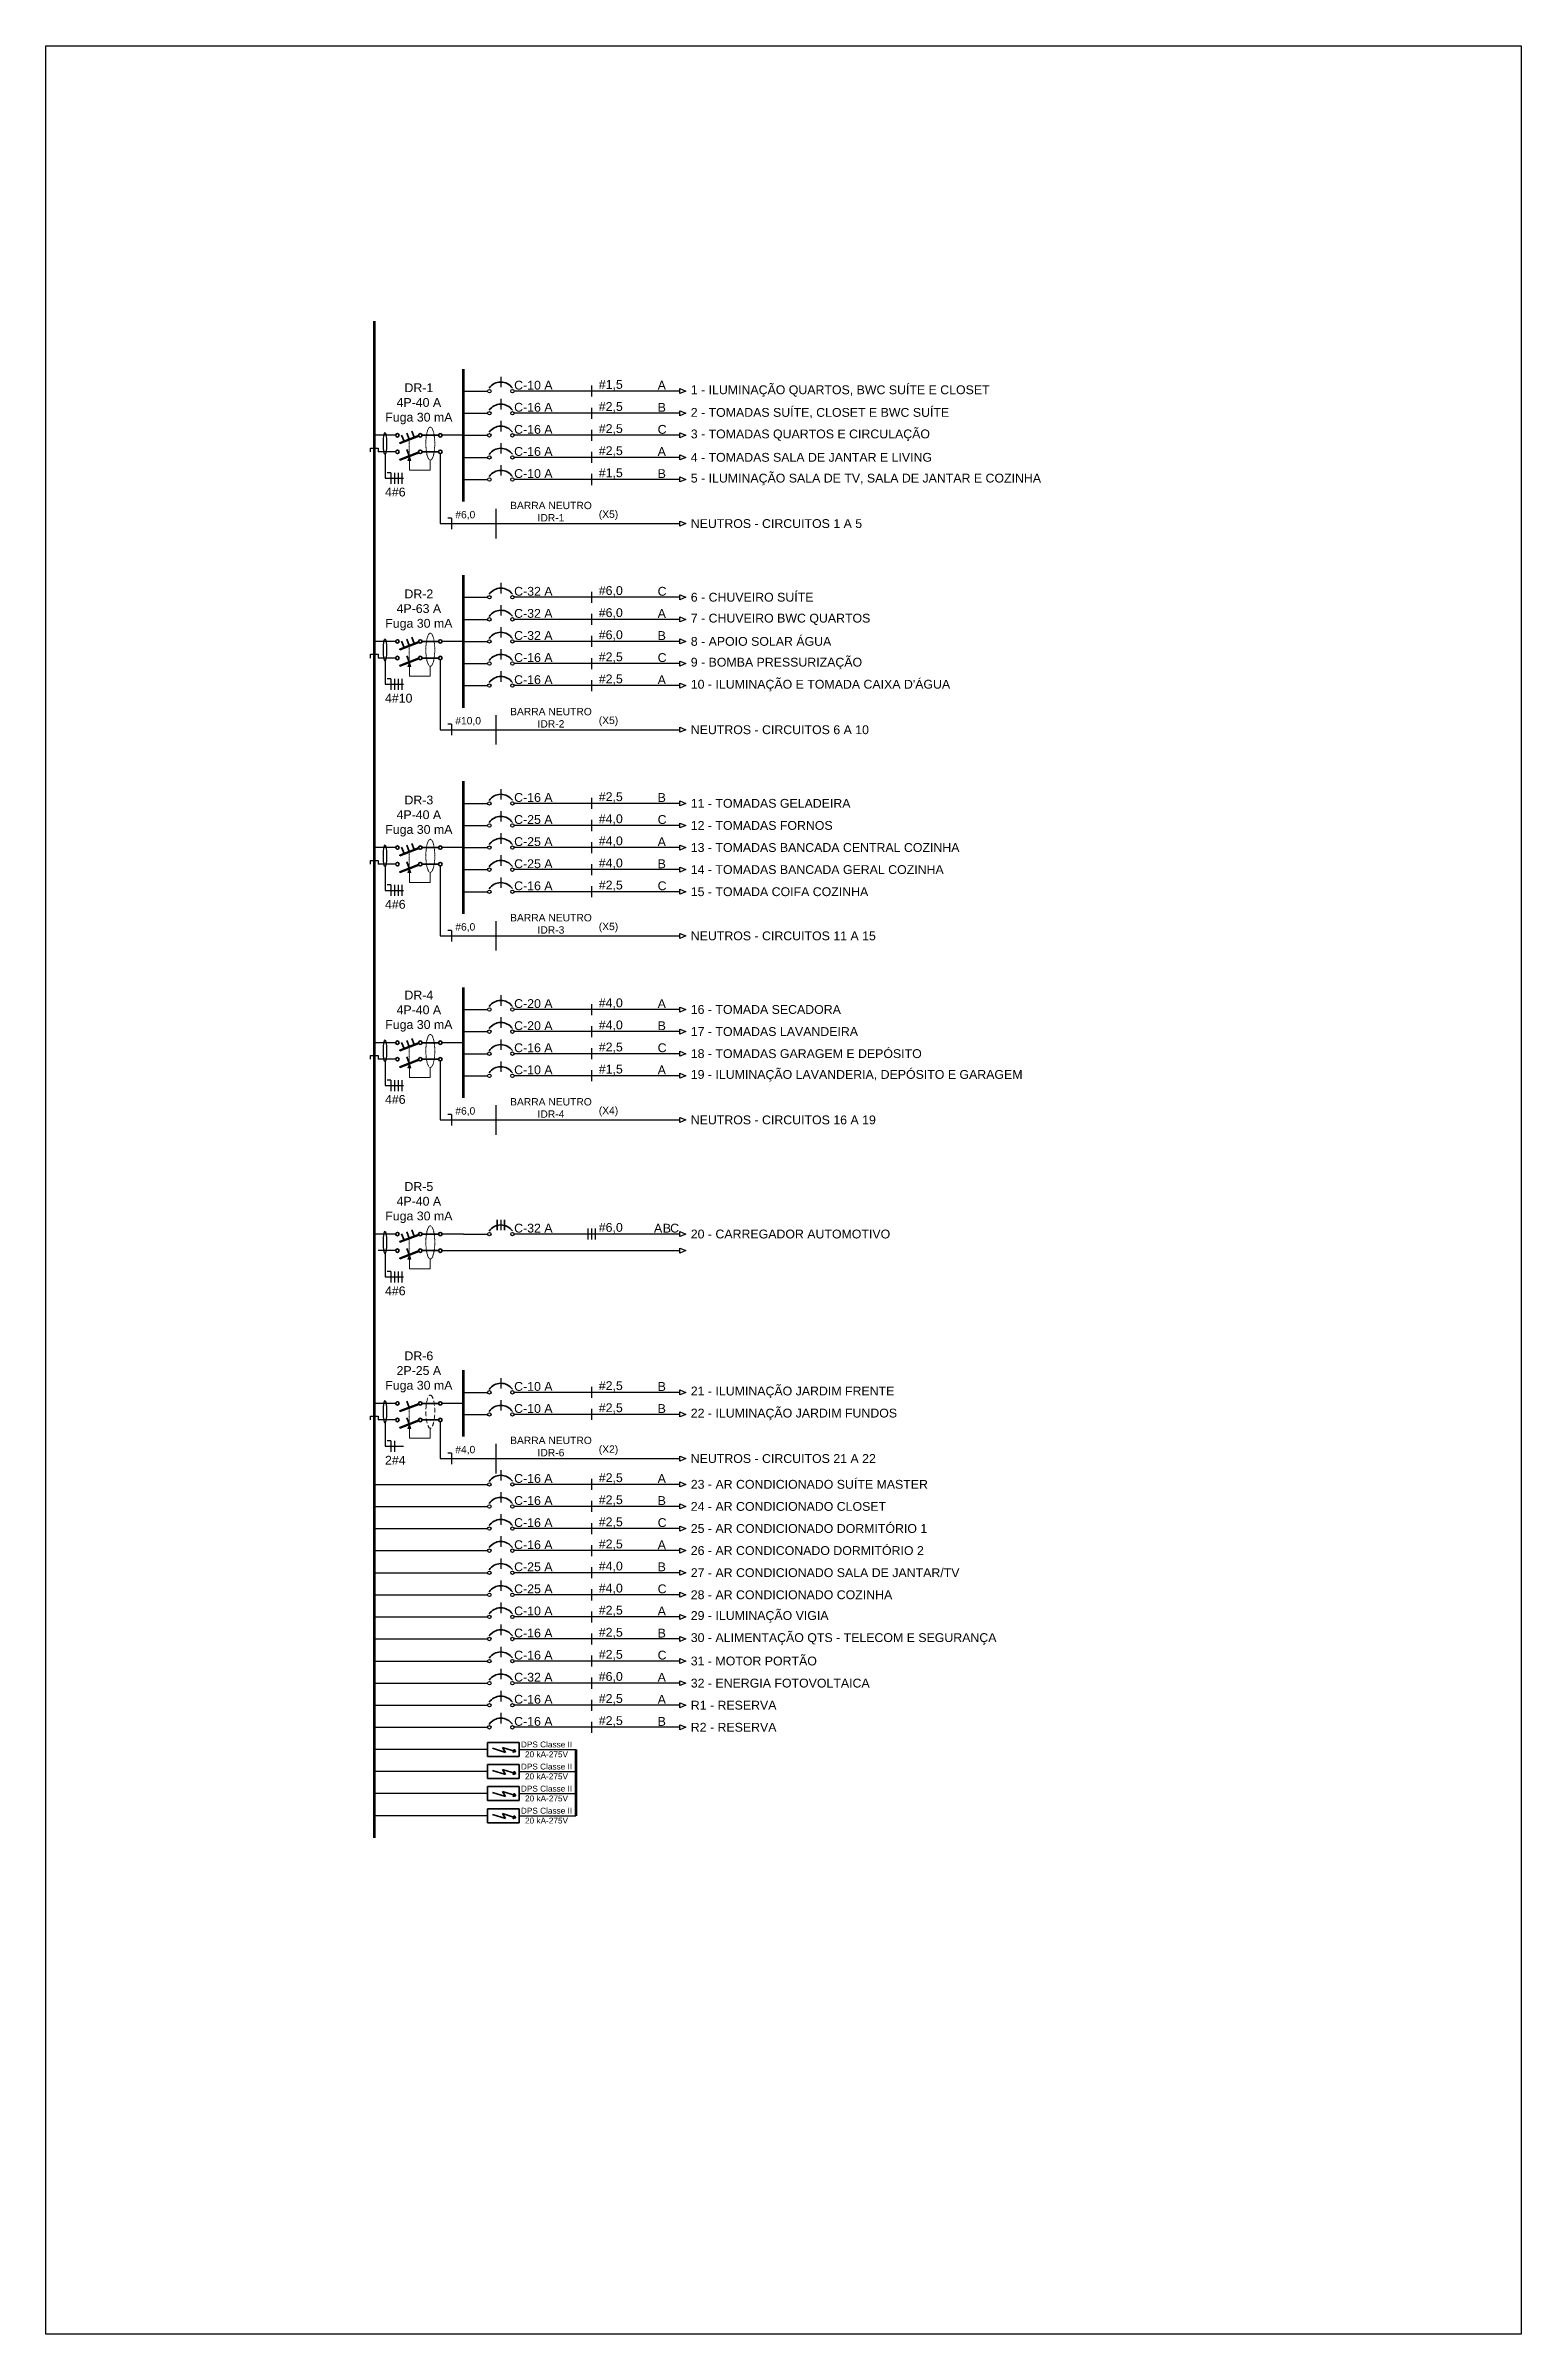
# Model space of a CAD drawing. Header units: inches. Extents: x -1148 to 1199, y -4107 to 2691.
# Drawn here: x -806 to 1199, y -4107 to -998 of the extents above; entities that cross this region are included whole.
import ezdxf

# ---------------------------------------------------------------- set-up
doc = ezdxf.new("R2010")
doc.units = ezdxf.units.IN
doc.header["$MEASUREMENT"] = 0
doc.linetypes.add('HIDDEN', pattern=[9.525, 6.35, -3.175])
doc.linetypes.add('SOM', pattern=[0.17, 0.07, -0.1])
doc.layers.add('Componente', color=7, linetype='Continuous', lineweight=35)
doc.layers.add('VO-Componente', color=7, linetype='Continuous', lineweight=35)
doc.styles.get("Standard").update_dxf_attribs({"font": 'arial.ttf'})

msp = doc.modelspace()

# ---------------------------------------------------------------- texts
at = {"color": 7}
for s, insert, char_height, attachment_point in [('DR-1^J4P-40 A^JFuga 30 mA', (-299, -1512.625), 12, 8), ('DR-1^J4P-40 A^JFuga 30 mA', (-299, -1512.625), 12, 8), ('C-10 A', (-169.5, -1459.625), 12, 4), ('#1,5', (-54.5, -1459.625), 12, 4), ('A', (25.5, -1459.625), 12, 4), ('1 - ILUMINAÇÃO QUARTOS, BWC SUÍTE E CLOSET', (70.5, -1467.625), 12, 4), ('C-16 A', (-169.5, -1489.625), 12, 4), ('#2,5', (-54.5, -1489.625), 12, 4), ('2 - TOMADAS SUÍTE, CLOSET E BWC SUÍTE', (70.5, -1497.625), 12, 4), ('C-16 A', (-169.5, -1519.625), 12, 4), ('#2,5', (-54.5, -1519.625), 12, 4), ('3 - TOMADAS QUARTOS E CIRCULAÇÃO', (70.5, -1527.625), 12, 4), ('C-16 A', (-169.5, -1549.625), 12, 4), ('#2,5', (-54.5, -1549.625), 12, 4), ('A', (25.5, -1549.625), 12, 4), ('4 - TOMADAS SALA DE JANTAR E LIVING', (70.5, -1557.625), 12, 4), ('C-10 A', (-169.5, -1579.625), 12, 4), ('#1,5', (-54.5, -1579.625), 12, 4), ('5 - ILUMINAÇÃO SALA DE TV, SALA DE JANTAR E COZINHA', (70.5, -1587.625), 12, 4), ('4#6', (-345, -1610.875), 12, 7), ('#6,0', (-249.5, -1636.2501), 10, 4), ('BARRA NEUTRO^JIDR-1', (-119.5, -1631.2501), 10, 5), ('(X5)', (-54.5, -1636.2501), 10, 4), ('NEUTROS - CIRCUITOS 1 A 5', (70.5, -1647.6251), 12, 4), ('DR-2^J4P-63 A^JFuga 30 mA', (-299, -1792.625), 12, 8), ('DR-2^J4P-63 A^JFuga 30 mA', (-299, -1792.625), 12, 8), ('C-32 A', (-169.5, -1739.625), 12, 4), ('#6,0', (-54.5, -1739.625), 12, 4), ('6 - CHUVEIRO SUÍTE', (70.5, -1747.625), 12, 4), ('C-32 A', (-169.5, -1769.625), 12, 4), ('#6,0', (-54.5, -1769.625), 12, 4), ('A', (25.5, -1769.625), 12, 4), ('7 - CHUVEIRO BWC QUARTOS', (70.5, -1777.625), 12, 4), ('C-32 A', (-169.5, -1799.625), 12, 4), ('#6,0', (-54.5, -1799.625), 12, 4), ('8 - APOIO SOLAR ÁGUA', (70.5, -1807.625), 12, 4), ('C-16 A', (-169.5, -1829.625), 12, 4), ('#2,5', (-54.5, -1829.625), 12, 4), ('9 - BOMBA PRESSURIZAÇÃO', (70.5, -1837.625), 12, 4), ('C-16 A', (-169.5, -1859.625), 12, 4), ('#2,5', (-54.5, -1859.625), 12, 4), ('A', (25.5, -1859.625), 12, 4), ("10 - ILUMINAÇÃO E TOMADA CAIXA D'ÁGUA", (70.5, -1867.625), 12, 4), ('4#10', (-345, -1890.875), 12, 7), ('#10,0', (-249.5, -1916.2501), 10, 4), ('BARRA NEUTRO^JIDR-2', (-119.5, -1911.2501), 10, 5), ('(X5)', (-54.5, -1916.2501), 10, 4), ('NEUTROS - CIRCUITOS 6 A 10', (70.5, -1927.6251), 12, 4), ('DR-3^J4P-40 A^JFuga 30 mA', (-299, -2072.625), 12, 8), ('DR-3^J4P-40 A^JFuga 30 mA', (-299, -2072.625), 12, 8), ('C-16 A', (-169.5, -2019.625), 12, 4), ('#2,5', (-54.5, -2019.625), 12, 4), ('C-25 A', (-169.5, -2049.625), 12, 4), ('#4,0', (-54.5, -2049.625), 12, 4), ('11 - TOMADAS GELADEIRA', (70.5, -2027.625), 12, 4), ('12 - TOMADAS FORNOS', (70.5, -2057.625), 12, 4), ('C-25 A', (-169.5, -2079.625), 12, 4), ('#4,0', (-54.5, -2079.625), 12, 4), ('A', (25.5, -2079.625), 12, 4), ('13 - TOMADAS BANCADA CENTRAL COZINHA', (70.5, -2087.625), 12, 4), ('C-25 A', (-169.5, -2109.625), 12, 4), ('#4,0', (-54.5, -2109.625), 12, 4), ('14 - TOMADAS BANCADA GERAL COZINHA', (70.5, -2117.625), 12, 4), ('C-16 A', (-169.5, -2139.625), 12, 4), ('#2,5', (-54.5, -2139.625), 12, 4), ('15 - TOMADA COIFA COZINHA', (70.5, -2147.625), 12, 4), ('4#6', (-345, -2170.875), 12, 7), ('#6,0', (-249.5, -2196.2501), 10, 4), ('BARRA NEUTRO^JIDR-3', (-119.5, -2191.2501), 10, 5), ('(X5)', (-54.5, -2196.2501), 10, 4), ('NEUTROS - CIRCUITOS 11 A 15', (70.5, -2207.6251), 12, 4), ('DR-4^J4P-40 A^JFuga 30 mA', (-299, -2337.625), 12, 8), ('DR-4^J4P-40 A^JFuga 30 mA', (-299, -2337.625), 12, 8), ('C-20 A', (-169.5, -2299.625), 12, 4), ('#4,0', (-54.5, -2299.625), 12, 4), ('A', (25.5, -2299.625), 12, 4), ('C-20 A', (-169.5, -2329.625), 12, 4), ('#4,0', (-54.5, -2329.625), 12, 4), ('16 - TOMADA SECADORA', (70.5, -2307.625), 12, 4), ('17 - TOMADAS LAVANDEIRA', (70.5, -2337.625), 12, 4), ('C-16 A', (-169.5, -2359.625), 12, 4), ('#2,5', (-54.5, -2359.625), 12, 4), ('18 - TOMADAS GARAGEM E DEPÓSITO', (70.5, -2367.625), 12, 4), ('C-10 A', (-169.5, -2389.625), 12, 4), ('#1,5', (-54.5, -2389.625), 12, 4), ('A', (25.5, -2389.625), 12, 4), ('19 - ILUMINAÇÃO LAVANDERIA, DEPÓSITO E GARAGEM', (70.5, -2397.625), 12, 4), ('4#6', (-345, -2435.875), 12, 7), ('#6,0', (-249.5, -2446.2501), 10, 4), ('BARRA NEUTRO^JIDR-4', (-119.5, -2441.2501), 10, 5), ('(X4)', (-54.5, -2446.2501), 10, 4), ('NEUTROS - CIRCUITOS 16 A 19', (70.5, -2457.6251), 12, 4), ('DR-5^J4P-40 A^JFuga 30 mA', (-299, -2597.625), 12, 8), ('DR-5^J4P-40 A^JFuga 30 mA', (-299, -2597.625), 12, 8), ('C-32 A', (-169.5, -2604.625), 12, 4), ('#6,0', (-54.5, -2604.625), 12, 4), ('A', (20.5, -2604.625), 12, 4), ('20 - CARREGADOR AUTOMOTIVO', (70.5, -2612.625), 12, 4), ('4#6', (-345, -2695.875), 12, 7), ('DR-6^J2P-25 A^JFuga 30 mA', (-299, -2827.625), 12, 8), ('DR-6^J2P-25 A^JFuga 30 mA', (-299, -2827.625), 12, 8), ('C-10 A', (-169.5, -2819.625), 12, 4), ('#2,5', (-54.5, -2819.625), 12, 4), ('21 - ILUMINAÇÃO JARDIM FRENTE', (70.5, -2827.625), 12, 4), ('C-10 A', (-169.5, -2849.625), 12, 4), ('#2,5', (-54.5, -2849.625), 12, 4), ('22 - ILUMINAÇÃO JARDIM FUNDOS', (70.5, -2857.625), 12, 4), ('BARRA NEUTRO^JIDR-6', (-119.5, -2901.2501), 10, 5), ('2#4', (-345, -2925.875), 12, 7), ('#4,0', (-249.5, -2906.2501), 10, 4), ('(X2)', (-54.5, -2906.2501), 10, 4), ('NEUTROS - CIRCUITOS 21 A 22', (70.5, -2917.6251), 12, 4), ('C-16 A', (-169.5, -2944.625), 12, 4), ('#2,5', (-54.5, -2944.625), 12, 4), ('A', (25.5, -2944.625), 12, 4), ('23 - AR CONDICIONADO SUÍTE MASTER', (70.5, -2952.625), 12, 4), ('C-16 A', (-169.5, -2974.625), 12, 4), ('#2,5', (-54.5, -2974.625), 12, 4), ('24 - AR CONDICIONADO CLOSET', (70.5, -2982.625), 12, 4), ('C-16 A', (-169.5, -3004.625), 12, 4), ('#2,5', (-54.5, -3004.625), 12, 4), ('25 - AR CONDICIONADO DORMITÓRIO 1', (70.5, -3012.625), 12, 4), ('C-16 A', (-169.5, -3034.625), 12, 4), ('#2,5', (-54.5, -3034.625), 12, 4), ('A', (25.5, -3034.625), 12, 4), ('26 - AR CONDICONADO DORMITÓRIO 2', (70.5, -3042.625), 12, 4), ('C-25 A', (-169.5, -3064.625), 12, 4), ('#4,0', (-54.5, -3064.625), 12, 4), ('27 - AR CONDICIONADO SALA DE JANTAR/TV', (70.5, -3072.625), 12, 4), ('C-25 A', (-169.5, -3094.625), 12, 4), ('#4,0', (-54.5, -3094.625), 12, 4), ('28 - AR CONDICIONADO COZINHA', (70.5, -3102.625), 12, 4), ('C-10 A', (-169.5, -3124.625), 12, 4), ('#2,5', (-54.5, -3124.625), 12, 4), ('A', (25.5, -3124.625), 12, 4), ('29 - ILUMINAÇÃO VIGIA', (70.5, -3132.625), 12, 4), ('C-16 A', (-169.5, -3154.625), 12, 4), ('#2,5', (-54.5, -3154.625), 12, 4), ('30 - ALIMENTAÇÃO QTS - TELECOM E SEGURANÇA', (70.5, -3162.625), 12, 4), ('C-16 A', (-169.5, -3184.625), 12, 4), ('#2,5', (-54.5, -3184.625), 12, 4), ('31 - MOTOR PORTÃO', (70.5, -3192.625), 12, 4), ('C-32 A', (-169.5, -3214.625), 12, 4), ('#6,0', (-54.5, -3214.625), 12, 4), ('A', (25.5, -3214.625), 12, 4), ('32 - ENERGIA FOTOVOLTAICA', (70.5, -3222.625), 12, 4), ('C-16 A', (-169.5, -3244.625), 12, 4), ('#2,5', (-54.5, -3244.625), 12, 4), ('A', (25.5, -3244.625), 12, 4), ('R1 - RESERVA', (70.5, -3252.625), 12, 4), ('C-16 A', (-169.5, -3274.625), 12, 4), ('#2,5', (-54.5, -3274.625), 12, 4), ('R2 - RESERVA', (70.5, -3282.625), 12, 4), ('DPS Classe II^J20 kA-275V', (-125.5, -3312.625), 8, 5), ('DPS Classe II^J20 kA-275V', (-125.5, -3342.625), 8, 5), ('DPS Classe II^J20 kA-275V', (-125.5, -3372.625), 8, 5), ('DPS Classe II^J20 kA-275V', (-125.5, -3402.625), 8, 5)]:
    msp.add_mtext(s, dxfattribs=dict(at, insert=insert, char_height=char_height, attachment_point=attachment_point))
at = {"color": 8, "char_height": 12, "attachment_point": 4}
for insert in [(25.5, -1489.625), (25.5, -1579.625), (25.5, -1799.625), (25.5, -2019.625), (25.5, -2109.625), (25.5, -2329.625), (32.5, -2604.625), (25.5, -2819.625), (25.5, -2849.625), (25.5, -2974.625), (25.5, -3064.625), (25.5, -3154.625), (25.5, -3274.625)]:
    msp.add_mtext('B', dxfattribs=dict(at, insert=insert))
at = {"color": 1, "char_height": 12, "attachment_point": 4}
for insert in [(25.5, -1519.625), (25.5, -1739.625), (25.5, -1829.625), (25.5, -2049.625), (25.5, -2139.625), (25.5, -2359.625), (42.5, -2604.625), (25.5, -3004.625), (25.5, -3094.625), (25.5, -3184.625)]:
    msp.add_mtext('C', dxfattribs=dict(at, insert=insert))

# ---------------------------------------------------------------- hatches: boundary and pattern name
at = {"layer": 'Componente', "linetype": 'Continuous', "lineweight": 9}
for points in [[(-309.7629, -1561.6229), (-311.8254, -1556.3729), (-313.8879, -1561.6229)], [(-309.7629, -1841.6229), (-311.8254, -1836.3729), (-313.8879, -1841.6229)], [(-309.7629, -2121.6229), (-311.8254, -2116.3729), (-313.8879, -2121.6229)], [(-309.7629, -2386.6229), (-311.8254, -2381.3729), (-313.8879, -2386.6229)], [(-309.7629, -2646.6229), (-311.8254, -2641.3729), (-313.8879, -2646.6229)], [(-309.7629, -2876.6229), (-311.8254, -2871.3729), (-313.8879, -2876.6229)]]:
    msp.add_hatch(color=256, dxfattribs=at).paths.add_polyline_path(points)
at = {"layer": 'VO-Componente', "linetype": 'ByBlock'}
h = msp.add_hatch(dxfattribs=at)
h.set_pattern_fill('ANSI31', color=1, scale=0.03, angle=90, style=0)
h.set_pattern_definition([(135, (-11552.8872445, -117.612126), (-0.0026516504294, -0.0026516504294), [])])
h.paths.add_polyline_path([(-167.4162, -3315.4569), (-169.6308, -3312.6431), (-170.2169, -3314.5874)])
h.paths.add_polyline_path([(-170.2169, -3314.5874), (-170.835, -3316.5219), (-167.4162, -3315.4569)])
h = msp.add_hatch(dxfattribs=at)
h.set_pattern_fill('ANSI31', color=1, scale=0.03, angle=90, style=0)
h.set_pattern_definition([(135, (-11552.8872445, -117.612126), (-0.0026516504294, -0.0026516504294), [])])
h.paths.add_polyline_path([(-167.4162, -3315.4569), (-169.6308, -3312.6431), (-170.2169, -3314.5874)])
h.paths.add_polyline_path([(-170.2169, -3314.5874), (-170.835, -3316.5219), (-167.4162, -3315.4569)])
h = msp.add_hatch(dxfattribs=at)
h.set_pattern_fill('ANSI31', color=1, scale=0.03, angle=90, style=0)
h.set_pattern_definition([(135, (-11552.8872445, -147.612126), (-0.0026516504294, -0.0026516504294), [])])
h.paths.add_polyline_path([(-167.4162, -3345.4569), (-169.6308, -3342.6431), (-170.2169, -3344.5874)])
h.paths.add_polyline_path([(-170.2169, -3344.5874), (-170.835, -3346.5219), (-167.4162, -3345.4569)])
h = msp.add_hatch(dxfattribs=at)
h.set_pattern_fill('ANSI31', color=1, scale=0.03, angle=90, style=0)
h.set_pattern_definition([(135, (-11552.8872445, -147.612126), (-0.0026516504294, -0.0026516504294), [])])
h.paths.add_polyline_path([(-167.4162, -3345.4569), (-169.6308, -3342.6431), (-170.2169, -3344.5874)])
h.paths.add_polyline_path([(-170.2169, -3344.5874), (-170.835, -3346.5219), (-167.4162, -3345.4569)])
h = msp.add_hatch(dxfattribs=at)
h.set_pattern_fill('ANSI31', color=1, scale=0.03, angle=90, style=0)
h.set_pattern_definition([(135, (-11552.8872445, -177.612126), (-0.0026516504294, -0.0026516504294), [])])
h.paths.add_polyline_path([(-167.4162, -3375.4569), (-169.6308, -3372.6431), (-170.2169, -3374.5874)])
h.paths.add_polyline_path([(-170.2169, -3374.5874), (-170.835, -3376.5219), (-167.4162, -3375.4569)])
h = msp.add_hatch(dxfattribs=at)
h.set_pattern_fill('ANSI31', color=1, scale=0.03, angle=90, style=0)
h.set_pattern_definition([(135, (-11552.8872445, -177.612126), (-0.0026516504294, -0.0026516504294), [])])
h.paths.add_polyline_path([(-167.4162, -3375.4569), (-169.6308, -3372.6431), (-170.2169, -3374.5874)])
h.paths.add_polyline_path([(-170.2169, -3374.5874), (-170.835, -3376.5219), (-167.4162, -3375.4569)])
h = msp.add_hatch(dxfattribs=at)
h.set_pattern_fill('ANSI31', color=1, scale=0.03, angle=90, style=0)
h.set_pattern_definition([(135, (-11552.8872445, -207.612126), (-0.0026516504294, -0.0026516504294), [])])
h.paths.add_polyline_path([(-167.4162, -3405.4569), (-169.6308, -3402.6431), (-170.2169, -3404.5874)])
h.paths.add_polyline_path([(-170.2169, -3404.5874), (-170.835, -3406.5219), (-167.4162, -3405.4569)])
h = msp.add_hatch(dxfattribs=at)
h.set_pattern_fill('ANSI31', color=1, scale=0.03, angle=90, style=0)
h.set_pattern_definition([(135, (-11552.8872445, -207.612126), (-0.0026516504294, -0.0026516504294), [])])
h.paths.add_polyline_path([(-167.4162, -3405.4569), (-169.6308, -3402.6431), (-170.2169, -3404.5874)])
h.paths.add_polyline_path([(-170.2169, -3404.5874), (-170.835, -3406.5219), (-167.4162, -3405.4569)])

# ---------------------------------------------------------------- linework, layer by layer
at = {"color": 1, "lineweight": 80}
for p, q in [((-359.5, -3432.625), (-359.5, -1372.625)), ((-238.5, -1617.625), (-238.5, -1437.625)), ((-238.5, -1897.625), (-238.5, -1717.625)), ((-238.5, -2177.625), (-238.5, -1997.625)), ((-238.5, -2427.625), (-238.5, -2277.625)), ((-238.5, -2887.625), (-238.5, -2797.625))]:
    msp.add_line(p, q, dxfattribs=at)
for p, q in [((-187.7631, -1448.1244), (-187.7631, -1462.3744)), ((-238.5, -1467.625), (-205.5, -1467.625)), ((-187.7631, -1478.1244), (-187.7631, -1492.3744)), ((55.5, -1467.625), (-169.5, -1467.625)), ((-238.5, -1497.625), (-205.5, -1497.625)), ((-187.7631, -1508.1244), (-187.7631, -1522.3744)), ((55.5, -1497.625), (-169.5, -1497.625)), ((-238.5, -1527.625), (-205.5, -1527.625)), ((-187.7631, -1538.1244), (-187.7631, -1552.3744)), ((55.5, -1527.625), (-169.5, -1527.625)), ((-238.5, -1557.625), (-205.5, -1557.625)), ((-187.7631, -1568.1244), (-187.7631, -1582.3744)), ((55.5, -1557.625), (-169.5, -1557.625)), ((-238.5, -1587.625), (-205.5, -1587.625)), ((55.5, -1587.625), (-169.5, -1587.625)), ((-187.7631, -1728.1244), (-187.7631, -1742.3744)), ((-238.5, -1747.625), (-205.5, -1747.625)), ((-187.7631, -1758.1244), (-187.7631, -1772.3744)), ((55.5, -1747.625), (-169.5, -1747.625)), ((-238.5, -1777.625), (-205.5, -1777.625)), ((-187.7631, -1788.1244), (-187.7631, -1802.3744)), ((55.5, -1777.625), (-169.5, -1777.625)), ((-238.5, -1807.625), (-205.5, -1807.625)), ((-187.7631, -1818.1244), (-187.7631, -1832.3744)), ((55.5, -1807.625), (-169.5, -1807.625)), ((-238.5, -1837.625), (-205.5, -1837.625)), ((-187.7631, -1848.1244), (-187.7631, -1862.3744)), ((55.5, -1837.625), (-169.5, -1837.625)), ((-238.5, -1867.625), (-205.5, -1867.625)), ((55.5, -1867.625), (-169.5, -1867.625)), ((-187.7631, -2008.1244), (-187.7631, -2022.3744)), ((-238.5, -2027.625), (-205.5, -2027.625)), ((-187.7631, -2038.1244), (-187.7631, -2052.3744)), ((55.5, -2027.625), (-169.5, -2027.625)), ((-238.5, -2057.625), (-205.5, -2057.625)), ((-187.7631, -2068.1244), (-187.7631, -2082.3744)), ((55.5, -2057.625), (-169.5, -2057.625)), ((-238.5, -2087.625), (-205.5, -2087.625)), ((-187.7631, -2098.1244), (-187.7631, -2112.3744)), ((55.5, -2087.625), (-169.5, -2087.625)), ((-238.5, -2117.625), (-205.5, -2117.625)), ((-187.7631, -2128.1244), (-187.7631, -2142.3744)), ((55.5, -2117.625), (-169.5, -2117.625)), ((-238.5, -2147.625), (-205.5, -2147.625)), ((55.5, -2147.625), (-169.5, -2147.625)), ((-187.7631, -2288.1244), (-187.7631, -2302.3744)), ((-238.5, -2307.625), (-205.5, -2307.625)), ((-187.7631, -2318.1244), (-187.7631, -2332.3744)), ((55.5, -2307.625), (-169.5, -2307.625)), ((-238.5, -2337.625), (-205.5, -2337.625)), ((-187.7631, -2348.1244), (-187.7631, -2362.3744)), ((55.5, -2337.625), (-169.5, -2337.625)), ((-238.5, -2367.625), (-205.5, -2367.625)), ((-187.7631, -2378.1244), (-187.7631, -2392.3744)), ((55.5, -2367.625), (-169.5, -2367.625)), ((-238.5, -2397.625), (-205.5, -2397.625)), ((55.5, -2397.625), (-169.5, -2397.625)), ((-187.7631, -2593.1244), (-187.7631, -2607.3744)), ((-238.5, -2612.625), (-205.5, -2612.625)), ((55.5, -2612.625), (-169.5, -2612.625)), ((-238.5, -2827.625), (-205.5, -2827.625)), ((-187.7631, -2808.1244), (-187.7631, -2822.3744)), ((55.5, -2827.625), (-169.5, -2827.625)), ((-238.5, -2857.625), (-205.5, -2857.625)), ((-187.7631, -2838.1244), (-187.7631, -2852.3744)), ((55.5, -2857.625), (-169.5, -2857.625)), ((-359.5, -2952.625), (-205.5, -2952.625)), ((-187.7631, -2933.1244), (-187.7631, -2947.3744)), ((55.5, -2952.625), (-169.5, -2952.625)), ((-359.5, -2982.625), (-205.5, -2982.625)), ((-187.7631, -2963.1244), (-187.7631, -2977.3744)), ((55.5, -2982.625), (-169.5, -2982.625)), ((-359.5, -3012.625), (-205.5, -3012.625)), ((-187.7631, -2993.1244), (-187.7631, -3007.3744)), ((55.5, -3012.625), (-169.5, -3012.625)), ((-359.5, -3042.625), (-205.5, -3042.625)), ((-187.7631, -3023.1244), (-187.7631, -3037.3744)), ((55.5, -3042.625), (-169.5, -3042.625)), ((-359.5, -3072.625), (-205.5, -3072.625)), ((-187.7631, -3053.1244), (-187.7631, -3067.3744)), ((55.5, -3072.625), (-169.5, -3072.625)), ((-359.5, -3102.625), (-205.5, -3102.625)), ((-187.7631, -3083.1244), (-187.7631, -3097.3744)), ((55.5, -3102.625), (-169.5, -3102.625)), ((-359.5, -3132.625), (-205.5, -3132.625)), ((-187.7631, -3113.1244), (-187.7631, -3127.3744)), ((55.5, -3132.625), (-169.5, -3132.625)), ((-359.5, -3162.625), (-205.5, -3162.625)), ((-187.7631, -3143.1244), (-187.7631, -3157.3744)), ((55.5, -3162.625), (-169.5, -3162.625)), ((-359.5, -3192.625), (-205.5, -3192.625)), ((-187.7631, -3173.1244), (-187.7631, -3187.3744)), ((55.5, -3192.625), (-169.5, -3192.625)), ((-359.5, -3222.625), (-205.5, -3222.625)), ((-187.7631, -3203.1244), (-187.7631, -3217.3744)), ((55.5, -3222.625), (-169.5, -3222.625)), ((-359.5, -3252.625), (-205.5, -3252.625)), ((-187.7631, -3233.1244), (-187.7631, -3247.3744)), ((-187.7631, -3263.1244), (-187.7631, -3277.3744)), ((55.5, -3252.625), (-169.5, -3252.625)), ((-359.5, -3282.625), (-205.5, -3282.625)), ((55.5, -3282.625), (-169.5, -3282.625))]:
    msp.add_line(p, q)
at = {"color": 7}
for p, q in [((-64.5, -1460.125), (-64.5, -1475.125)), ((-64.5, -1490.125), (-64.5, -1505.125)), ((-64.5, -1520.125), (-64.5, -1535.125)), ((-330.5, -1527.625), (-359.5, -1527.625)), ((-345, -1553.875), (-345, -1585.875)), ((-238.5, -1527.625), (-267.5, -1527.625)), ((-64.5, -1550.125), (-64.5, -1565.125)), ((-337, -1578.375), (-342, -1578.375)), ((-337, -1578.375), (-337, -1593.375)), ((-332, -1578.375), (-332, -1593.375)), ((-327, -1578.375), (-327, -1593.375)), ((-322, -1578.375), (-322, -1593.375)), ((-64.5, -1580.125), (-64.5, -1595.125)), ((-345, -1585.875), (-320, -1585.875)), ((-254.5, -1640.1251), (-259.5, -1640.1251)), ((-254.5, -1640.1251), (-254.5, -1655.1251)), ((-64.5, -1740.125), (-64.5, -1755.125)), ((-64.5, -1770.125), (-64.5, -1785.125)), ((-64.5, -1800.125), (-64.5, -1815.125)), ((-330.5, -1807.625), (-359.5, -1807.625)), ((-345, -1833.875), (-345, -1865.875)), ((-238.5, -1807.625), (-267.5, -1807.625)), ((-64.5, -1830.125), (-64.5, -1845.125)), ((-337, -1858.375), (-342, -1858.375)), ((-337, -1858.375), (-337, -1873.375)), ((-332, -1858.375), (-332, -1873.375)), ((-327, -1858.375), (-327, -1873.375)), ((-322, -1858.375), (-322, -1873.375)), ((-64.5, -1860.125), (-64.5, -1875.125)), ((-345, -1865.875), (-320, -1865.875)), ((-254.5, -1920.1251), (-259.5, -1920.1251)), ((-254.5, -1920.1251), (-254.5, -1935.1251)), ((-64.5, -2020.125), (-64.5, -2035.125)), ((-64.5, -2050.125), (-64.5, -2065.125)), ((-64.5, -2080.125), (-64.5, -2095.125)), ((-330.5, -2087.625), (-359.5, -2087.625)), ((-238.5, -2087.625), (-267.5, -2087.625)), ((-64.5, -2110.125), (-64.5, -2125.125)), ((-345, -2113.875), (-345, -2145.875)), ((-337, -2138.375), (-342, -2138.375)), ((-337, -2138.375), (-337, -2153.375)), ((-332, -2138.375), (-332, -2153.375)), ((-327, -2138.375), (-327, -2153.375)), ((-322, -2138.375), (-322, -2153.375)), ((-64.5, -2140.125), (-64.5, -2155.125)), ((-345, -2145.875), (-320, -2145.875)), ((-254.5, -2200.1251), (-259.5, -2200.1251)), ((-254.5, -2200.1251), (-254.5, -2215.1251)), ((-64.5, -2300.125), (-64.5, -2315.125)), ((-64.5, -2330.125), (-64.5, -2345.125)), ((-330.5, -2352.625), (-359.5, -2352.625)), ((-238.5, -2352.625), (-267.5, -2352.625)), ((-64.5, -2360.125), (-64.5, -2375.125)), ((-345, -2378.875), (-345, -2410.875)), ((-64.5, -2390.125), (-64.5, -2405.125)), ((-345, -2410.875), (-320, -2410.875)), ((-337, -2403.375), (-342, -2403.375)), ((-337, -2403.375), (-337, -2418.375)), ((-332, -2403.375), (-332, -2418.375)), ((-327, -2403.375), (-327, -2418.375)), ((-322, -2403.375), (-322, -2418.375)), ((-254.5, -2450.1251), (-259.5, -2450.1251)), ((-254.5, -2450.1251), (-254.5, -2465.1251)), ((-69.5, -2605.125), (-69.5, -2620.125)), ((-64.5, -2605.125), (-64.5, -2620.125)), ((-59.5, -2605.125), (-59.5, -2620.125)), ((-330.5, -2612.625), (-359.5, -2612.625)), ((-345, -2638.875), (-345, -2670.875)), ((-238.5, -2612.625), (-267.5, -2612.625)), ((-345, -2670.875), (-320, -2670.875)), ((-337, -2663.375), (-342, -2663.375)), ((-337, -2663.375), (-337, -2678.375)), ((-332, -2663.375), (-332, -2678.375)), ((-327, -2663.375), (-327, -2678.375)), ((-322, -2663.375), (-322, -2678.375)), ((-64.5, -2820.125), (-64.5, -2835.125)), ((-330.5, -2842.625), (-359.5, -2842.625)), ((-238.5, -2842.625), (-267.5, -2842.625)), ((-64.5, -2850.125), (-64.5, -2865.125)), ((-345, -2868.875), (-345, -2900.875)), ((-345, -2900.875), (-320, -2900.875)), ((-337, -2893.375), (-342, -2893.375)), ((-337, -2893.375), (-337, -2908.375)), ((-332, -2893.375), (-332, -2908.375)), ((-254.5, -2910.1251), (-259.5, -2910.1251)), ((-254.5, -2910.1251), (-254.5, -2925.1251)), ((-64.5, -2945.125), (-64.5, -2960.125)), ((-64.5, -2975.125), (-64.5, -2990.125)), ((-64.5, -3005.125), (-64.5, -3020.125)), ((-64.5, -3035.125), (-64.5, -3050.125)), ((-64.5, -3065.125), (-64.5, -3080.125)), ((-64.5, -3095.125), (-64.5, -3110.125)), ((-64.5, -3125.125), (-64.5, -3140.125)), ((-64.5, -3155.125), (-64.5, -3170.125)), ((-64.5, -3185.125), (-64.5, -3200.125)), ((-64.5, -3215.125), (-64.5, -3230.125)), ((-64.5, -3245.125), (-64.5, -3260.125)), ((-64.5, -3275.125), (-64.5, -3290.125))]:
    msp.add_line(p, q, dxfattribs=at)
at = {"color": 4}
for p, q in [((-330.5, -1550.125), (-354.5, -1550.125)), ((-269.8463, -1552.4527), (-269.8463, -1647.6251)), ((-194.5, -1627.6251), (-194.5, -1667.6251)), ((-269.8463, -1647.6251), (55.5, -1647.6251)), ((-330.5, -1830.125), (-354.5, -1830.125)), ((-269.8463, -1832.4527), (-269.8463, -1927.6251)), ((-194.5, -1907.6251), (-194.5, -1947.6251)), ((-269.8463, -1927.6251), (55.5, -1927.6251)), ((-330.5, -2110.125), (-354.5, -2110.125)), ((-269.8463, -2112.4527), (-269.8463, -2207.6251)), ((-194.5, -2187.6251), (-194.5, -2227.6251)), ((-269.8463, -2207.6251), (55.5, -2207.6251)), ((-330.5, -2375.125), (-354.5, -2375.125)), ((-269.8463, -2377.4527), (-269.8463, -2457.6251)), ((-194.5, -2437.6251), (-194.5, -2477.6251)), ((-269.8463, -2457.6251), (55.5, -2457.6251)), ((-330.5, -2635.125), (-354.5, -2635.125)), ((-267.5, -2635.125), (55.5, -2635.125)), ((-330.5, -2865.125), (-354.5, -2865.125)), ((-269.8463, -2867.4527), (-269.8463, -2917.6251)), ((-269.8463, -2917.6251), (55.5, -2917.6251)), ((-194.5, -2897.6251), (-194.5, -2937.6251))]:
    msp.add_line(p, q, dxfattribs=at)
at = {"color": 7, "lineweight": -2}
for p, q in [((-205.5, -3312.625), (-359.5, -3312.625)), ((-162.5, -3312.625), (-85.5, -3312.625)), ((-205.5, -3342.625), (-359.5, -3342.625)), ((-162.5, -3342.625), (-85.5, -3342.625)), ((-205.5, -3372.625), (-359.5, -3372.625)), ((-162.5, -3372.625), (-85.5, -3372.625)), ((-205.5, -3402.625), (-359.5, -3402.625)), ((-162.5, -3402.625), (-85.5, -3402.625))]:
    msp.add_line(p, q, dxfattribs=at)
at = {"color": 3, "lineweight": 80}
msp.add_line((-85.5, -3312.625), (-85.5, -3402.625), dxfattribs=at)
for points in [[(-806, -998.5), (1199, -998.5), (1199, -4107), (-806, -4107)], [(55.5, -1467.625), (55.5, -1464.25), (63.75, -1467.625), (55.5, -1471)], [(55.5, -1497.625), (55.5, -1494.25), (63.75, -1497.625), (55.5, -1501)], [(55.5, -1527.625), (55.5, -1524.25), (63.75, -1527.625), (55.5, -1531)], [(55.5, -1557.625), (55.5, -1554.25), (63.75, -1557.625), (55.5, -1561)], [(55.5, -1587.625), (55.5, -1584.25), (63.75, -1587.625), (55.5, -1591)], [(55.5, -1747.625), (55.5, -1744.25), (63.75, -1747.625), (55.5, -1751)], [(55.5, -1777.625), (55.5, -1774.25), (63.75, -1777.625), (55.5, -1781)], [(55.5, -1807.625), (55.5, -1804.25), (63.75, -1807.625), (55.5, -1811)], [(55.5, -1837.625), (55.5, -1834.25), (63.75, -1837.625), (55.5, -1841)], [(55.5, -1867.625), (55.5, -1864.25), (63.75, -1867.625), (55.5, -1871)], [(55.5, -2027.625), (55.5, -2024.25), (63.75, -2027.625), (55.5, -2031)], [(55.5, -2057.625), (55.5, -2054.25), (63.75, -2057.625), (55.5, -2061)], [(55.5, -2087.625), (55.5, -2084.25), (63.75, -2087.625), (55.5, -2091)], [(55.5, -2117.625), (55.5, -2114.25), (63.75, -2117.625), (55.5, -2121)], [(55.5, -2147.625), (55.5, -2144.25), (63.75, -2147.625), (55.5, -2151)], [(55.5, -2307.625), (55.5, -2304.25), (63.75, -2307.625), (55.5, -2311)], [(55.5, -2337.625), (55.5, -2334.25), (63.75, -2337.625), (55.5, -2341)], [(55.5, -2367.625), (55.5, -2364.25), (63.75, -2367.625), (55.5, -2371)], [(55.5, -2397.625), (55.5, -2394.25), (63.75, -2397.625), (55.5, -2401)], [(55.5, -2612.625), (55.5, -2609.25), (63.75, -2612.625), (55.5, -2616)], [(55.5, -2827.625), (55.5, -2824.25), (63.75, -2827.625), (55.5, -2831)], [(55.5, -2857.625), (55.5, -2854.25), (63.75, -2857.625), (55.5, -2861)], [(55.5, -2952.625), (55.5, -2949.25), (63.75, -2952.625), (55.5, -2956)], [(55.5, -2982.625), (55.5, -2979.25), (63.75, -2982.625), (55.5, -2986)], [(55.5, -3012.625), (55.5, -3009.25), (63.75, -3012.625), (55.5, -3016)], [(55.5, -3042.625), (55.5, -3039.25), (63.75, -3042.625), (55.5, -3046)], [(55.5, -3072.625), (55.5, -3069.25), (63.75, -3072.625), (55.5, -3076)], [(55.5, -3102.625), (55.5, -3099.25), (63.75, -3102.625), (55.5, -3106)], [(55.5, -3132.625), (55.5, -3129.25), (63.75, -3132.625), (55.5, -3136)], [(55.5, -3162.625), (55.5, -3159.25), (63.75, -3162.625), (55.5, -3166)], [(55.5, -3192.625), (55.5, -3189.25), (63.75, -3192.625), (55.5, -3196)], [(55.5, -3222.625), (55.5, -3219.25), (63.75, -3222.625), (55.5, -3226)], [(55.5, -3252.625), (55.5, -3249.25), (63.75, -3252.625), (55.5, -3256)], [(55.5, -3282.625), (55.5, -3279.25), (63.75, -3282.625), (55.5, -3286)]]:
    msp.add_lwpolyline(points, close=True)
at = {"color": 4}
for points in [[(-364.5, -1550.125), (-364.5, -1545.125), (-354.5, -1545.125), (-354.5, -1550.125)], [(-364.5, -1830.125), (-364.5, -1825.125), (-354.5, -1825.125), (-354.5, -1830.125)], [(-364.5, -2110.125), (-364.5, -2105.125), (-354.5, -2105.125), (-354.5, -2110.125)], [(-364.5, -2375.125), (-364.5, -2370.125), (-354.5, -2370.125), (-354.5, -2375.125)], [(-364.5, -2865.125), (-364.5, -2860.125), (-354.5, -2860.125), (-354.5, -2865.125)]]:
    msp.add_lwpolyline(points, dxfattribs=at)
for points in [[(55.5, -1647.6251), (55.5, -1644.2501), (63.75, -1647.6251), (55.5, -1651.0001)], [(55.5, -1927.6251), (55.5, -1924.2501), (63.75, -1927.6251), (55.5, -1931.0001)], [(55.5, -2207.6251), (55.5, -2204.2501), (63.75, -2207.6251), (55.5, -2211.0001)], [(55.5, -2457.6251), (55.5, -2454.2501), (63.75, -2457.6251), (55.5, -2461.0001)], [(55.5, -2635.125), (55.5, -2631.75), (63.75, -2635.125), (55.5, -2638.5)], [(55.5, -2917.6251), (55.5, -2914.2501), (63.75, -2917.6251), (55.5, -2921.0001)]]:
    msp.add_lwpolyline(points, close=True, dxfattribs=at)
for centre in [(-345, -1538.875), (-345, -1818.875), (-345, -2098.875), (-345, -2363.875), (-345, -2623.875), (-345, -2853.875)]:
    msp.add_ellipse(centre, major_axis=(0, -15), ratio=0.14)
at = {"layer": 'Componente', "linetype": 'Continuous'}
for p, q in [((-305.1695, -1530.2853), (-308.3994, -1521.8848)), ((-299.3349, -1528.042), (-325.0049, -1537.9118)), ((-325.0049, -1537.9118), (-324.6603, -1538.8078)), ((-299.3349, -1550.542), (-325.0049, -1560.4118)), ((-299.1626, -1528.49), (-324.8326, -1538.3598)), ((-299.1626, -1550.99), (-324.8326, -1560.8598)), ((-298.9904, -1528.938), (-324.6603, -1538.8078)), ((-298.9904, -1551.438), (-324.6603, -1561.3078)), ((-319.1703, -1535.6684), (-322.4002, -1527.268)), ((-312.1699, -1532.9769), (-315.3998, -1524.5764)), ((-312.1699, -1555.4769), (-315.3998, -1547.0764)), ((-294.674, -1527.625), (-272.174, -1527.625)), ((-294.674, -1550.125), (-272.174, -1550.125)), ((-325.0049, -1560.4118), (-324.6603, -1561.3078)), ((-305.1695, -1810.2853), (-308.3994, -1801.8848)), ((-299.3349, -1808.042), (-325.0049, -1817.9118)), ((-325.0049, -1817.9118), (-324.6603, -1818.8078)), ((-299.3349, -1830.542), (-325.0049, -1840.4118)), ((-299.1626, -1808.49), (-324.8326, -1818.3598)), ((-299.1626, -1830.99), (-324.8326, -1840.8598)), ((-298.9904, -1808.938), (-324.6603, -1818.8078)), ((-298.9904, -1831.438), (-324.6603, -1841.3078)), ((-319.1703, -1815.6684), (-322.4002, -1807.268)), ((-312.1699, -1812.9769), (-315.3998, -1804.5764)), ((-312.1699, -1835.4769), (-315.3998, -1827.0764)), ((-294.674, -1807.625), (-272.174, -1807.625)), ((-294.674, -1830.125), (-272.174, -1830.125)), ((-325.0049, -1840.4118), (-324.6603, -1841.3078)), ((-305.1695, -2090.2853), (-308.3994, -2081.8848)), ((-299.3349, -2088.042), (-325.0049, -2097.9118)), ((-325.0049, -2097.9118), (-324.6603, -2098.8078)), ((-299.3349, -2110.542), (-325.0049, -2120.4118)), ((-299.1626, -2088.49), (-324.8326, -2098.3598)), ((-299.1626, -2110.99), (-324.8326, -2120.8598)), ((-298.9904, -2088.938), (-324.6603, -2098.8078)), ((-298.9904, -2111.438), (-324.6603, -2121.3078)), ((-319.1703, -2095.6684), (-322.4002, -2087.268)), ((-312.1699, -2092.9769), (-315.3998, -2084.5764)), ((-312.1699, -2115.4769), (-315.3998, -2107.0764)), ((-294.674, -2087.625), (-272.174, -2087.625)), ((-294.674, -2110.125), (-272.174, -2110.125)), ((-325.0049, -2120.4118), (-324.6603, -2121.3078)), ((-299.3349, -2353.042), (-325.0049, -2362.9118)), ((-299.1626, -2353.49), (-324.8326, -2363.3598)), ((-298.9904, -2353.938), (-324.6603, -2363.8078)), ((-319.1703, -2360.6684), (-322.4002, -2352.268)), ((-312.1699, -2357.9769), (-315.3998, -2349.5764)), ((-305.1695, -2355.2853), (-308.3994, -2346.8848)), ((-294.674, -2352.625), (-272.174, -2352.625)), ((-325.0049, -2362.9118), (-324.6603, -2363.8078)), ((-299.3349, -2375.542), (-325.0049, -2385.4118)), ((-325.0049, -2385.4118), (-324.6603, -2386.3078)), ((-299.1626, -2375.99), (-324.8326, -2385.8598)), ((-298.9904, -2376.438), (-324.6603, -2386.3078)), ((-312.1699, -2380.4769), (-315.3998, -2372.0764)), ((-294.674, -2375.125), (-272.174, -2375.125)), ((-312.1699, -2617.9769), (-315.3998, -2609.5764)), ((-305.1695, -2615.2853), (-308.3994, -2606.8848)), ((-299.3349, -2613.042), (-325.0049, -2622.9118)), ((-325.0049, -2622.9118), (-324.6603, -2623.8078)), ((-299.3349, -2635.542), (-325.0049, -2645.4118)), ((-299.1626, -2613.49), (-324.8326, -2623.3598)), ((-299.1626, -2635.99), (-324.8326, -2645.8598)), ((-298.9904, -2613.938), (-324.6603, -2623.8078)), ((-298.9904, -2636.438), (-324.6603, -2646.3078)), ((-319.1703, -2620.6684), (-322.4002, -2612.268)), ((-312.1699, -2640.4769), (-315.3998, -2632.0764)), ((-294.674, -2612.625), (-272.174, -2612.625)), ((-294.674, -2635.125), (-272.174, -2635.125)), ((-325.0049, -2645.4118), (-324.6603, -2646.3078)), ((-299.3349, -2843.042), (-325.0049, -2852.9118)), ((-325.0049, -2852.9118), (-324.6603, -2853.8078)), ((-299.1626, -2843.49), (-324.8326, -2853.3598)), ((-298.9904, -2843.938), (-324.6603, -2853.8078)), ((-312.1699, -2847.9769), (-315.3998, -2839.5764)), ((-294.674, -2842.625), (-272.174, -2842.625)), ((-299.3349, -2865.542), (-325.0049, -2875.4118)), ((-325.0049, -2875.4118), (-324.6603, -2876.3078)), ((-299.1626, -2865.99), (-324.8326, -2875.8598)), ((-298.9904, -2866.438), (-324.6603, -2876.3078)), ((-312.1699, -2870.4769), (-315.3998, -2862.0764)), ((-294.674, -2865.125), (-272.174, -2865.125))]:
    msp.add_line(p, q, dxfattribs=at)
at = {"layer": 'Componente', "linetype": 'SOM', "lineweight": 13}
for p, q in [((-312.1699, -1555.4769), (-312.1699, -1534.0054)), ((-312.1699, -1835.4769), (-312.1699, -1814.0054)), ((-312.1699, -2115.4769), (-312.1699, -2094.0054)), ((-312.1699, -2380.4769), (-312.1699, -2359.0054)), ((-312.1699, -2640.4769), (-312.1699, -2619.0054)), ((-312.1699, -2870.4769), (-312.1699, -2849.0054))]:
    msp.add_line(p, q, dxfattribs=at)
at = {"layer": 'Componente', "linetype": 'Continuous', "lineweight": 9}
for p, q in [((-313.8879, -1561.6229), (-311.8254, -1556.3729)), ((-309.7629, -1561.6229), (-313.8879, -1561.6229)), ((-309.7629, -1561.6229), (-311.8254, -1556.3729)), ((-311.8254, -1561.6229), (-311.8254, -1574.839)), ((-283.424, -1574.839), (-311.8254, -1574.839)), ((-283.424, -1561.375), (-283.424, -1574.839)), ((-313.8879, -1841.6229), (-311.8254, -1836.3729)), ((-309.7629, -1841.6229), (-313.8879, -1841.6229)), ((-309.7629, -1841.6229), (-311.8254, -1836.3729)), ((-311.8254, -1841.6229), (-311.8254, -1854.839)), ((-283.424, -1854.839), (-311.8254, -1854.839)), ((-283.424, -1841.375), (-283.424, -1854.839)), ((-313.8879, -2121.6229), (-311.8254, -2116.3729)), ((-309.7629, -2121.6229), (-313.8879, -2121.6229)), ((-309.7629, -2121.6229), (-311.8254, -2116.3729)), ((-311.8254, -2121.6229), (-311.8254, -2134.839)), ((-283.424, -2134.839), (-311.8254, -2134.839)), ((-283.424, -2121.375), (-283.424, -2134.839)), ((-313.8879, -2386.6229), (-311.8254, -2381.3729)), ((-309.7629, -2386.6229), (-313.8879, -2386.6229)), ((-309.7629, -2386.6229), (-311.8254, -2381.3729)), ((-311.8254, -2386.6229), (-311.8254, -2399.839)), ((-283.424, -2386.375), (-283.424, -2399.839)), ((-283.424, -2399.839), (-311.8254, -2399.839)), ((-313.8879, -2646.6229), (-311.8254, -2641.3729)), ((-309.7629, -2646.6229), (-311.8254, -2641.3729)), ((-309.7629, -2646.6229), (-313.8879, -2646.6229)), ((-311.8254, -2646.6229), (-311.8254, -2659.839)), ((-283.424, -2659.839), (-311.8254, -2659.839)), ((-283.424, -2646.375), (-283.424, -2659.839)), ((-313.8879, -2876.6229), (-311.8254, -2871.3729)), ((-309.7629, -2876.6229), (-313.8879, -2876.6229)), ((-309.7629, -2876.6229), (-311.8254, -2871.3729)), ((-311.8254, -2876.6229), (-311.8254, -2889.839)), ((-283.424, -2889.839), (-311.8254, -2889.839)), ((-283.424, -2876.375), (-283.424, -2889.839))]:
    msp.add_line(p, q, dxfattribs=at)
at = {"layer": 'Componente', "linetype": 'Continuous'}
for centre in [(-328.1723, -1527.625), (-328.1723, -1550.125), (-297.0016, -1527.625), (-297.0016, -1550.125), (-269.8463, -1527.625), (-269.8463, -1550.125), (-328.1723, -1807.625), (-328.1723, -1830.125), (-297.0016, -1807.625), (-297.0016, -1830.125), (-269.8463, -1807.625), (-269.8463, -1830.125), (-328.1723, -2087.625), (-328.1723, -2110.125), (-297.0016, -2087.625), (-297.0016, -2110.125), (-269.8463, -2087.625), (-269.8463, -2110.125), (-328.1723, -2352.625), (-297.0016, -2352.625), (-269.8463, -2352.625), (-328.1723, -2375.125), (-297.0016, -2375.125), (-269.8463, -2375.125), (-328.1723, -2612.625), (-297.0016, -2612.625), (-269.8463, -2612.625), (-328.1723, -2635.125), (-297.0016, -2635.125), (-269.8463, -2635.125), (-328.1723, -2842.625), (-297.0016, -2842.625), (-269.8463, -2842.625), (-328.1723, -2865.125), (-297.0016, -2865.125), (-269.8463, -2865.125)]:
    msp.add_circle(centre, 2.3277, dxfattribs=at)
at = {"layer": 'Componente', "linetype": 'SOM', "lineweight": 13}
for centre in [(-283.424, -1538.875), (-283.424, -1818.875), (-283.424, -2098.875), (-283.424, -2363.875), (-283.424, -2623.875)]:
    msp.add_ellipse(centre, major_axis=(0, 22.5), ratio=0.268852273, dxfattribs=at)
at = {"layer": 'Componente', "linetype": 'HIDDEN', "lineweight": 13}
msp.add_ellipse((-283.424, -2853.875), major_axis=(0, 22.5), ratio=0.268852273, dxfattribs=at)
at = {"layer": 'VO-Componente', "linetype": 'ByBlock'}
for p, q in [((-192.7631, -2607.3744), (-192.7631, -2593.1244)), ((-182.7631, -2607.3744), (-182.7631, -2593.1244)), ((-205.5, -3322.1363), (-205.5, -3303.1137)), ((-205.5, -3303.1137), (-162.5, -3303.1137)), ((-205.5, -3322.1363), (-205.5, -3303.1137)), ((-205.5, -3303.1137), (-162.5, -3303.1137)), ((-162.5, -3322.1363), (-205.5, -3322.1363)), ((-162.5, -3322.1363), (-205.5, -3322.1363)), ((-162.5, -3303.1137), (-162.5, -3322.1363)), ((-162.5, -3303.1137), (-162.5, -3322.1363)), ((-205.5, -3352.1363), (-205.5, -3333.1137)), ((-205.5, -3333.1137), (-162.5, -3333.1137)), ((-205.5, -3352.1363), (-205.5, -3333.1137)), ((-205.5, -3333.1137), (-162.5, -3333.1137)), ((-162.5, -3352.1363), (-205.5, -3352.1363)), ((-162.5, -3352.1363), (-205.5, -3352.1363)), ((-162.5, -3333.1137), (-162.5, -3352.1363)), ((-162.5, -3333.1137), (-162.5, -3352.1363)), ((-205.5, -3382.1363), (-205.5, -3363.1137)), ((-205.5, -3363.1137), (-162.5, -3363.1137)), ((-205.5, -3382.1363), (-205.5, -3363.1137)), ((-205.5, -3363.1137), (-162.5, -3363.1137)), ((-162.5, -3382.1363), (-205.5, -3382.1363)), ((-162.5, -3382.1363), (-205.5, -3382.1363)), ((-162.5, -3363.1137), (-162.5, -3382.1363)), ((-162.5, -3363.1137), (-162.5, -3382.1363)), ((-205.5, -3412.1363), (-205.5, -3393.1137)), ((-205.5, -3393.1137), (-162.5, -3393.1137)), ((-205.5, -3412.1363), (-205.5, -3393.1137)), ((-205.5, -3393.1137), (-162.5, -3393.1137)), ((-162.5, -3412.1363), (-205.5, -3412.1363)), ((-162.5, -3412.1363), (-205.5, -3412.1363)), ((-162.5, -3393.1137), (-162.5, -3412.1363)), ((-162.5, -3393.1137), (-162.5, -3412.1363))]:
    msp.add_line(p, q, dxfattribs=at)
at = {"layer": 'VO-Componente', "color": 1, "linetype": 'ByBlock'}
for p, q in [((-198.99, -3311.0736), (-181.1947, -3316.5981)), ((-198.99, -3311.0736), (-181.1947, -3316.5981)), ((-181.1947, -3316.5981), (-185.4901, -3309.846)), ((-185.4901, -3309.846), (-167.6947, -3315.3705)), ((-181.1947, -3316.5981), (-185.4901, -3309.846)), ((-185.4901, -3309.846), (-167.6947, -3315.3705)), ((-170.835, -3316.5219), (-170.2169, -3314.5874)), ((-170.835, -3316.5219), (-170.2169, -3314.5874)), ((-167.4162, -3315.4569), (-170.835, -3316.5219)), ((-167.4162, -3315.4569), (-170.835, -3316.5219)), ((-169.6308, -3312.6431), (-170.2169, -3314.5874)), ((-169.6308, -3312.6431), (-170.2169, -3314.5874)), ((-167.4162, -3315.4569), (-169.6308, -3312.6431)), ((-167.4162, -3315.4569), (-169.6308, -3312.6431)), ((-198.99, -3341.0736), (-181.1947, -3346.5981)), ((-198.99, -3341.0736), (-181.1947, -3346.5981)), ((-181.1947, -3346.5981), (-185.4901, -3339.846)), ((-185.4901, -3339.846), (-167.6947, -3345.3705)), ((-181.1947, -3346.5981), (-185.4901, -3339.846)), ((-185.4901, -3339.846), (-167.6947, -3345.3705)), ((-170.835, -3346.5219), (-170.2169, -3344.5874)), ((-170.835, -3346.5219), (-170.2169, -3344.5874)), ((-167.4162, -3345.4569), (-170.835, -3346.5219)), ((-167.4162, -3345.4569), (-170.835, -3346.5219)), ((-169.6308, -3342.6431), (-170.2169, -3344.5874)), ((-169.6308, -3342.6431), (-170.2169, -3344.5874)), ((-167.4162, -3345.4569), (-169.6308, -3342.6431)), ((-167.4162, -3345.4569), (-169.6308, -3342.6431)), ((-198.99, -3371.0736), (-181.1947, -3376.5981)), ((-198.99, -3371.0736), (-181.1947, -3376.5981)), ((-181.1947, -3376.5981), (-185.4901, -3369.846)), ((-185.4901, -3369.846), (-167.6947, -3375.3705)), ((-181.1947, -3376.5981), (-185.4901, -3369.846)), ((-185.4901, -3369.846), (-167.6947, -3375.3705)), ((-170.835, -3376.5219), (-170.2169, -3374.5874)), ((-170.835, -3376.5219), (-170.2169, -3374.5874)), ((-167.4162, -3375.4569), (-170.835, -3376.5219)), ((-167.4162, -3375.4569), (-170.835, -3376.5219)), ((-169.6308, -3372.6431), (-170.2169, -3374.5874)), ((-169.6308, -3372.6431), (-170.2169, -3374.5874)), ((-167.4162, -3375.4569), (-169.6308, -3372.6431)), ((-167.4162, -3375.4569), (-169.6308, -3372.6431)), ((-198.99, -3401.0736), (-181.1947, -3406.5981)), ((-198.99, -3401.0736), (-181.1947, -3406.5981)), ((-181.1947, -3406.5981), (-185.4901, -3399.846)), ((-185.4901, -3399.846), (-167.6947, -3405.3705)), ((-181.1947, -3406.5981), (-185.4901, -3399.846)), ((-185.4901, -3399.846), (-167.6947, -3405.3705)), ((-170.835, -3406.5219), (-170.2169, -3404.5874)), ((-170.835, -3406.5219), (-170.2169, -3404.5874)), ((-167.4162, -3405.4569), (-170.835, -3406.5219)), ((-167.4162, -3405.4569), (-170.835, -3406.5219)), ((-169.6308, -3402.6431), (-170.2169, -3404.5874)), ((-169.6308, -3402.6431), (-170.2169, -3404.5874)), ((-167.4162, -3405.4569), (-169.6308, -3402.6431)), ((-167.4162, -3405.4569), (-169.6308, -3402.6431))]:
    msp.add_line(p, q, dxfattribs=at)
at = {"layer": 'VO-Componente', "linetype": 'Continuous', "lineweight": 25}
for centre in [(-203.1723, -1467.625), (-171.8442, -1467.625), (-203.1723, -1497.625), (-171.8442, -1497.625), (-203.1723, -1527.625), (-171.8442, -1527.625), (-203.1723, -1557.625), (-203.1723, -1587.625), (-171.8442, -1557.625), (-171.8442, -1587.625), (-203.1723, -1747.625), (-171.8442, -1747.625), (-203.1723, -1777.625), (-171.8442, -1777.625), (-203.1723, -1807.625), (-171.8442, -1807.625), (-203.1723, -1837.625), (-171.8442, -1837.625), (-203.1723, -1867.625), (-171.8442, -1867.625), (-203.1723, -2027.625), (-171.8442, -2027.625), (-203.1723, -2057.625), (-171.8442, -2057.625), (-203.1723, -2087.625), (-171.8442, -2087.625), (-203.1723, -2117.625), (-171.8442, -2117.625), (-203.1723, -2147.625), (-171.8442, -2147.625), (-203.1723, -2307.625), (-171.8442, -2307.625), (-203.1723, -2337.625), (-171.8442, -2337.625), (-203.1723, -2367.625), (-171.8442, -2367.625), (-203.1723, -2397.625), (-171.8442, -2397.625), (-203.1723, -2612.625), (-171.8442, -2612.625), (-203.1723, -2827.625), (-171.8442, -2827.625), (-203.1723, -2857.625), (-171.8442, -2857.625), (-203.1723, -2952.625), (-171.8442, -2952.625), (-203.1723, -2982.625), (-171.8442, -2982.625), (-203.1723, -3012.625), (-171.8442, -3012.625), (-203.1723, -3042.625), (-171.8442, -3042.625), (-203.1723, -3072.625), (-171.8442, -3072.625), (-203.1723, -3102.625), (-171.8442, -3102.625), (-203.1723, -3132.625), (-171.8442, -3132.625), (-203.1723, -3162.625), (-171.8442, -3162.625), (-203.1723, -3192.625), (-171.8442, -3192.625), (-203.1723, -3222.625), (-171.8442, -3222.625), (-203.1723, -3252.625), (-171.8442, -3252.625), (-203.1723, -3282.625), (-171.8442, -3282.625)]:
    msp.add_circle(centre, 2.3277, dxfattribs=at)
at = {"layer": 'VO-Componente', "linetype": 'Continuous'}
for centre in [(-187.6852, -1474.5728), (-187.6852, -1504.5728), (-187.6852, -1534.5728), (-187.6852, -1564.5728), (-187.6852, -1594.5728), (-187.6852, -1754.5728), (-187.6852, -1784.5728), (-187.6852, -1814.5728), (-187.6852, -1844.5728), (-187.6852, -1874.5728), (-187.6852, -2034.5728), (-187.6852, -2064.5728), (-187.6852, -2094.5728), (-187.6852, -2124.5728), (-187.6852, -2154.5728), (-187.6852, -2314.5728), (-187.6852, -2344.5728), (-187.6852, -2374.5728), (-187.6852, -2404.5728), (-187.6852, -2619.5728), (-187.6852, -2834.5728), (-187.6852, -2864.5728), (-187.6852, -2959.5728), (-187.6852, -2989.5728), (-187.6852, -3019.5728), (-187.6852, -3049.5728), (-187.6852, -3079.5728), (-187.6852, -3109.5728), (-187.6852, -3139.5728), (-187.6852, -3169.5728), (-187.6852, -3199.5728), (-187.6852, -3229.5728), (-187.6852, -3259.5728), (-187.6852, -3289.5728)]:
    msp.add_arc(centre, 19.3236, 35.1934577, 145.2689177, dxfattribs=at)

msp.set_redraw_order([(e.dxf.handle, doc.entitydb.next_handle()) for e in msp.query("TEXT MTEXT ATTDEF DIMENSION ARC_DIMENSION")])  # texts and dimensions are drawn at this point

doc.saveas('drawing.dxf')
